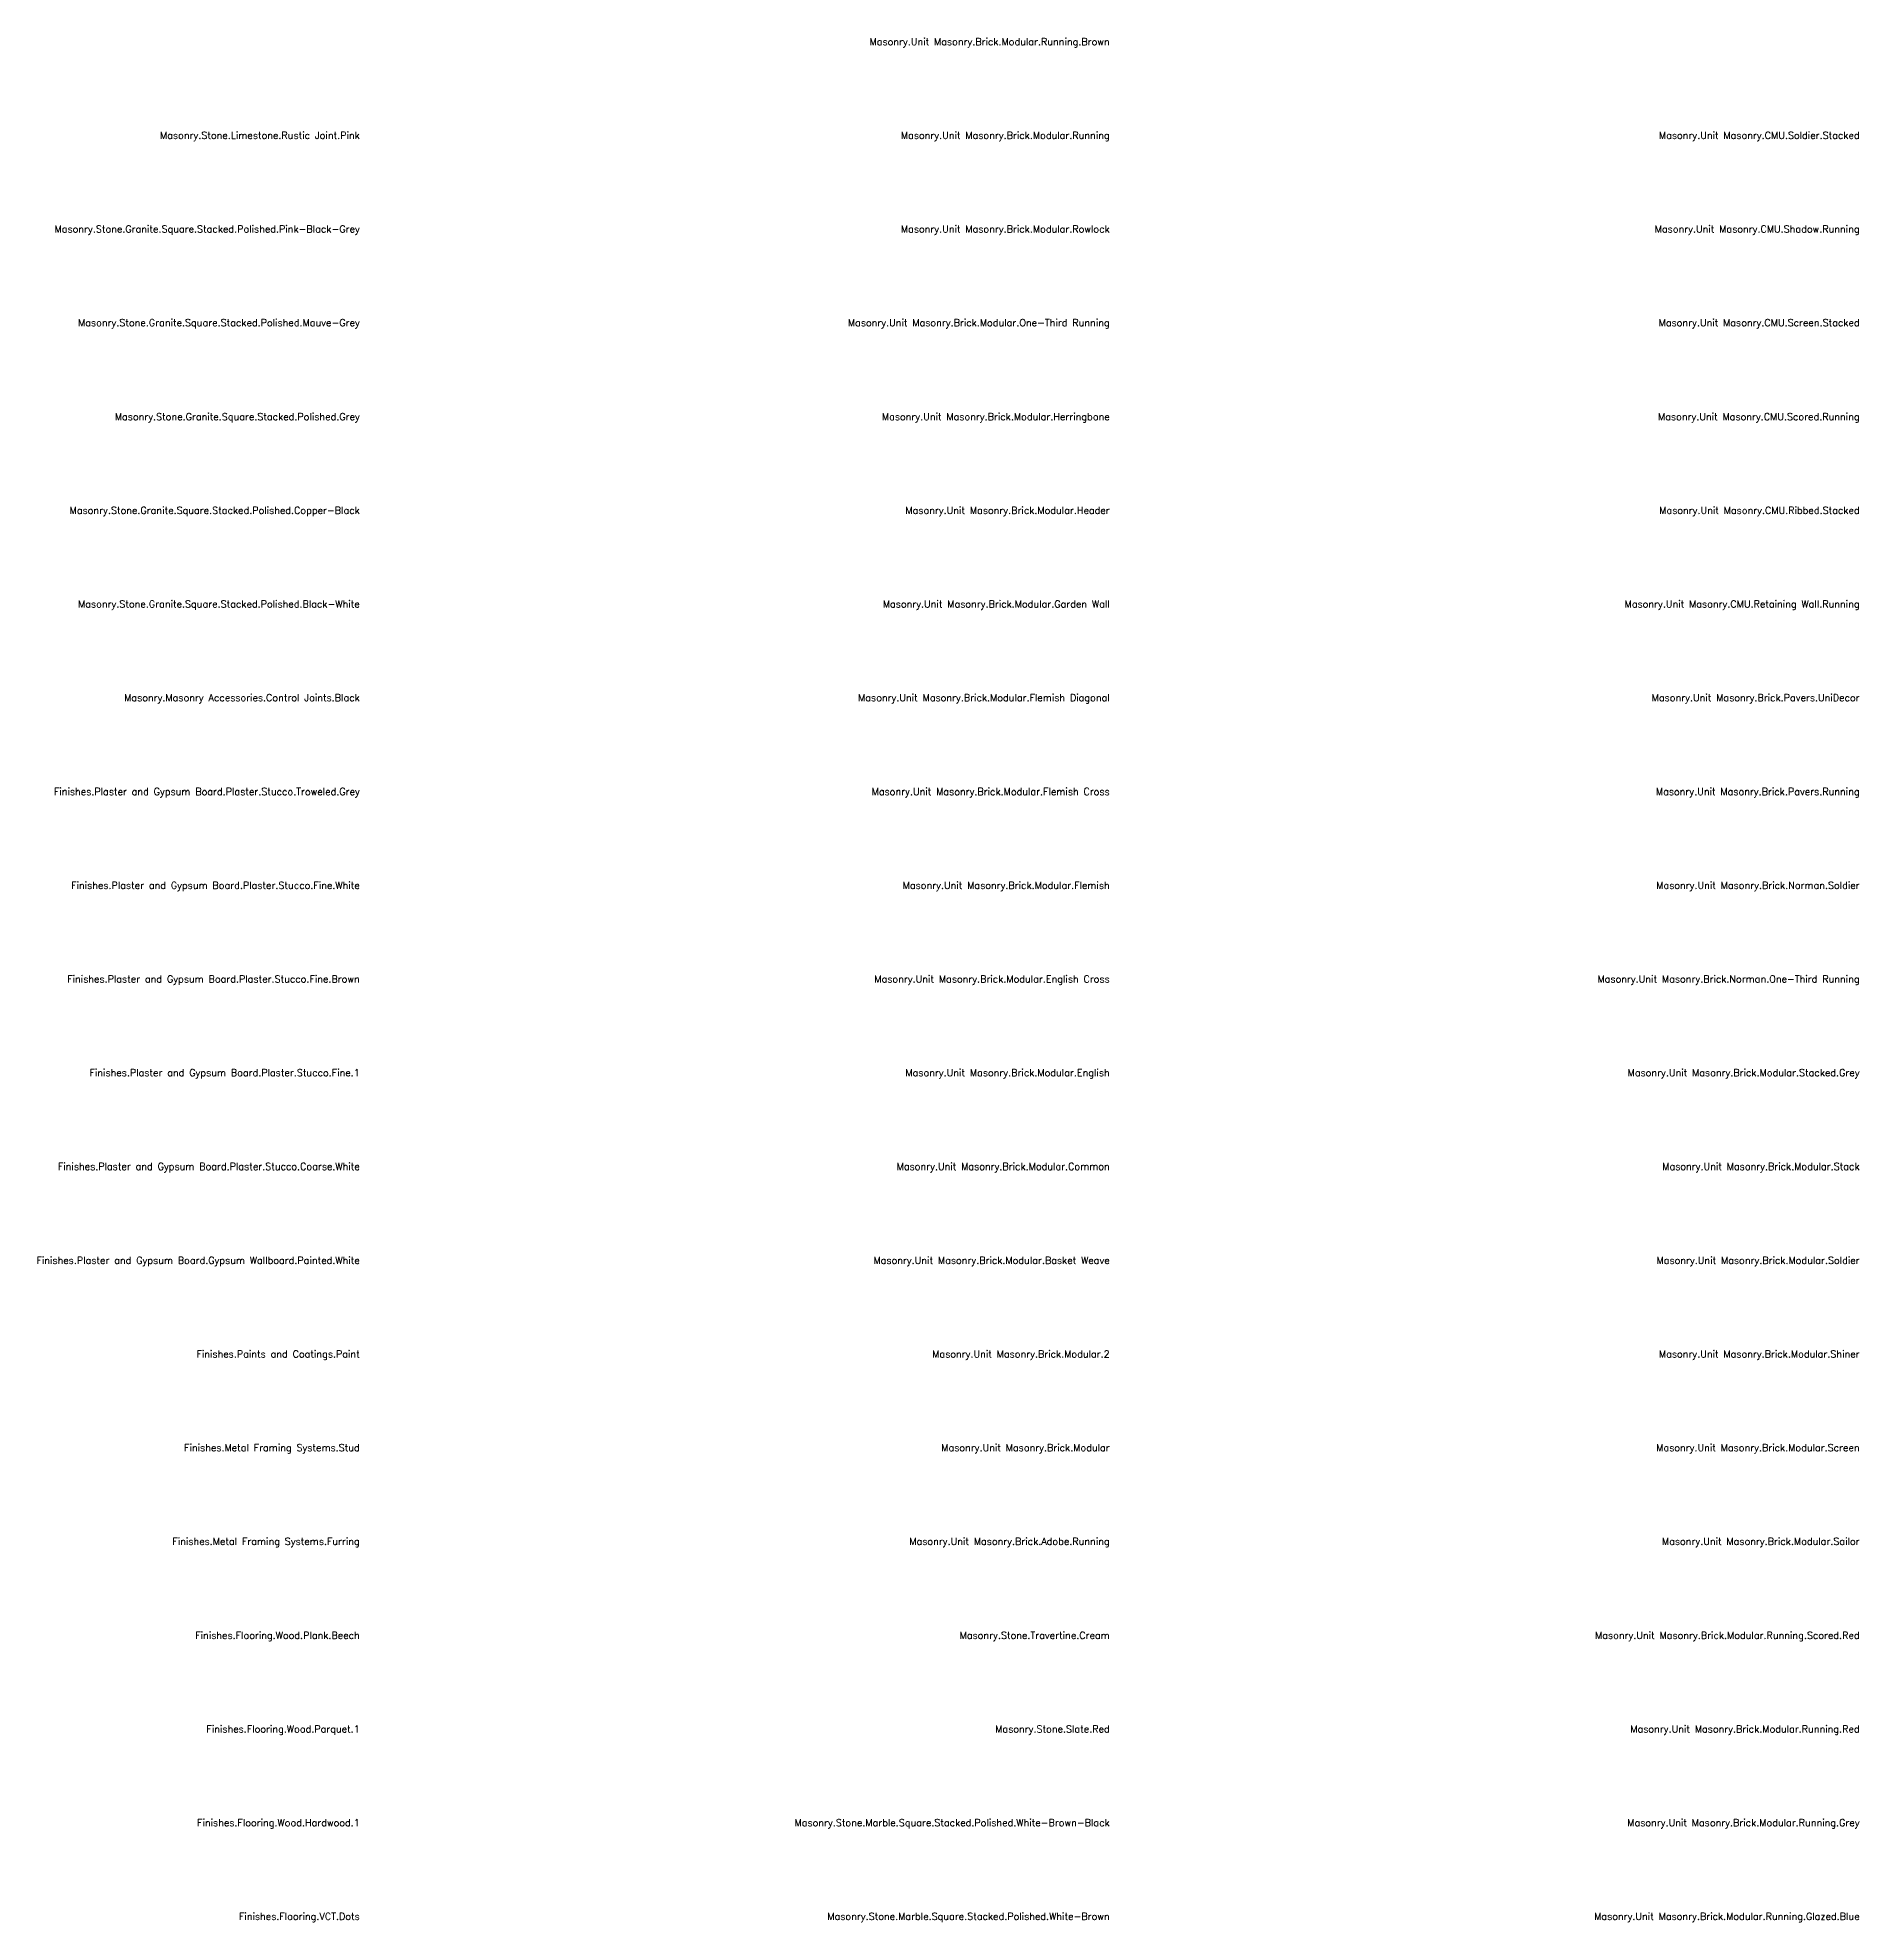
# Model space of a CAD drawing. Header units: millimetres. Extents: x -11210 to 143985, y 1425 to 64736.
# Drawn here: x 37687 to 95985, y 1425 to 61736 of the extents above; entities that cross this region are included whole.
import ezdxf
from ezdxf.enums import TextEntityAlignment as Align

# ---------------------------------------------------------------- set-up
doc = ezdxf.new("R2010")
doc.units = ezdxf.units.MM
doc.header["$LTSCALE"] = 0.5
doc.styles.add('RomanS', font='romans.shx')

msp = doc.modelspace()

# ---------------------------------------------------------------- texts
at = {"style": 'RomanS'}
for s, p in [('Masonry.Unit Masonry.Brick.Modular.Running.Brown', (71995, 61500)), ('Masonry.Stone.Limestone.Rustic Joint.Pink', (47995, 58500)), ('Masonry.Unit Masonry.Brick.Modular.Running', (71995, 58500)), ('Masonry.Unit Masonry.CMU.Soldier.Stacked', (95995, 58500)), ('Masonry.Stone.Granite.Square.Stacked.Polished.Pink-Black-Grey', (47995, 55500)), ('Masonry.Unit Masonry.Brick.Modular.Rowlock', (71995, 55500)), ('Masonry.Unit Masonry.CMU.Shadow.Running', (95995, 55500)), ('Masonry.Stone.Granite.Square.Stacked.Polished.Mauve-Grey', (47995, 52500)), ('Masonry.Unit Masonry.Brick.Modular.One-Third Running', (71995, 52500)), ('Masonry.Unit Masonry.CMU.Screen.Stacked', (95995, 52500)), ('Masonry.Stone.Granite.Square.Stacked.Polished.Grey', (47995, 49500)), ('Masonry.Unit Masonry.Brick.Modular.Herringbone', (71995, 49500)), ('Masonry.Unit Masonry.CMU.Scored.Running', (95995, 49500)), ('Masonry.Stone.Granite.Square.Stacked.Polished.Copper-Black', (47995, 46500)), ('Masonry.Unit Masonry.Brick.Modular.Header', (71995, 46500)), ('Masonry.Unit Masonry.CMU.Ribbed.Stacked', (95995, 46500)), ('Masonry.Stone.Granite.Square.Stacked.Polished.Black-White', (47995, 43500)), ('Masonry.Unit Masonry.Brick.Modular.Garden Wall', (71995, 43500)), ('Masonry.Unit Masonry.CMU.Retaining Wall.Running', (95995, 43500)), ('Masonry.Masonry Accessories.Control Joints.Black', (47995, 40500)), ('Masonry.Unit Masonry.Brick.Modular.Flemish Diagonal', (71995, 40500)), ('Masonry.Unit Masonry.Brick.Pavers.UniDecor', (95995, 40500)), ('Finishes.Plaster and Gypsum Board.Plaster.Stucco.Troweled.Grey', (47995, 37500)), ('Masonry.Unit Masonry.Brick.Modular.Flemish Cross', (71995, 37500)), ('Masonry.Unit Masonry.Brick.Pavers.Running', (95995, 37500)), ('Finishes.Plaster and Gypsum Board.Plaster.Stucco.Fine.White', (47995, 34500)), ('Masonry.Unit Masonry.Brick.Modular.Flemish', (71995, 34500)), ('Masonry.Unit Masonry.Brick.Norman.Soldier', (95995, 34500)), ('Finishes.Plaster and Gypsum Board.Plaster.Stucco.Fine.Brown', (47995, 31500)), ('Masonry.Unit Masonry.Brick.Modular.English Cross', (71995, 31500)), ('Masonry.Unit Masonry.Brick.Norman.One-Third Running', (95995, 31500)), ('Finishes.Plaster and Gypsum Board.Plaster.Stucco.Fine.1', (47995, 28500)), ('Masonry.Unit Masonry.Brick.Modular.English', (71995, 28500)), ('Masonry.Unit Masonry.Brick.Modular.Stacked.Grey', (95995, 28500)), ('Finishes.Plaster and Gypsum Board.Plaster.Stucco.Coarse.White', (47995, 25500)), ('Masonry.Unit Masonry.Brick.Modular.Common', (71995, 25500)), ('Masonry.Unit Masonry.Brick.Modular.Stack', (95995, 25500)), ('Finishes.Plaster and Gypsum Board.Gypsum Wallboard.Painted.White', (47995, 22500)), ('Masonry.Unit Masonry.Brick.Modular.Basket Weave', (71995, 22500)), ('Masonry.Unit Masonry.Brick.Modular.Soldier', (95995, 22500)), ('Finishes.Paints and Coatings.Paint', (47995, 19500)), ('Masonry.Unit Masonry.Brick.Modular.2', (71995, 19500)), ('Masonry.Unit Masonry.Brick.Modular.Shiner', (95995, 19500)), ('Finishes.Metal Framing Systems.Stud', (47995, 16500)), ('Masonry.Unit Masonry.Brick.Modular', (71995, 16500)), ('Masonry.Unit Masonry.Brick.Modular.Screen', (95995, 16500)), ('Finishes.Metal Framing Systems.Furring', (47995, 13500)), ('Masonry.Unit Masonry.Brick.Adobe.Running', (71995, 13500)), ('Masonry.Unit Masonry.Brick.Modular.Sailor', (95995, 13500)), ('Finishes.Flooring.Wood.Plank.Beech', (47995, 10500)), ('Masonry.Stone.Travertine.Cream', (71995, 10500)), ('Masonry.Unit Masonry.Brick.Modular.Running.Scored.Red', (95995, 10500)), ('Finishes.Flooring.Wood.Parquet.1', (47995, 7500)), ('Masonry.Stone.Slate.Red', (71995, 7500)), ('Masonry.Unit Masonry.Brick.Modular.Running.Red', (95995, 7500)), ('Finishes.Flooring.Wood.Hardwood.1', (47995, 4500)), ('Masonry.Stone.Marble.Square.Stacked.Polished.White-Brown-Black', (71995, 4500)), ('Masonry.Unit Masonry.Brick.Modular.Running.Grey', (95995, 4500)), ('Finishes.Flooring.VCT.Dots', (47995, 1500)), ('Masonry.Stone.Marble.Square.Stacked.Polished.White-Brown', (71995, 1500)), ('Masonry.Unit Masonry.Brick.Modular.Running.Glazed.Blue', (95995, 1500))]:
    msp.add_text(s, height=225, dxfattribs=at).set_placement(p, align=Align.RIGHT)

doc.saveas('drawing.dxf')
